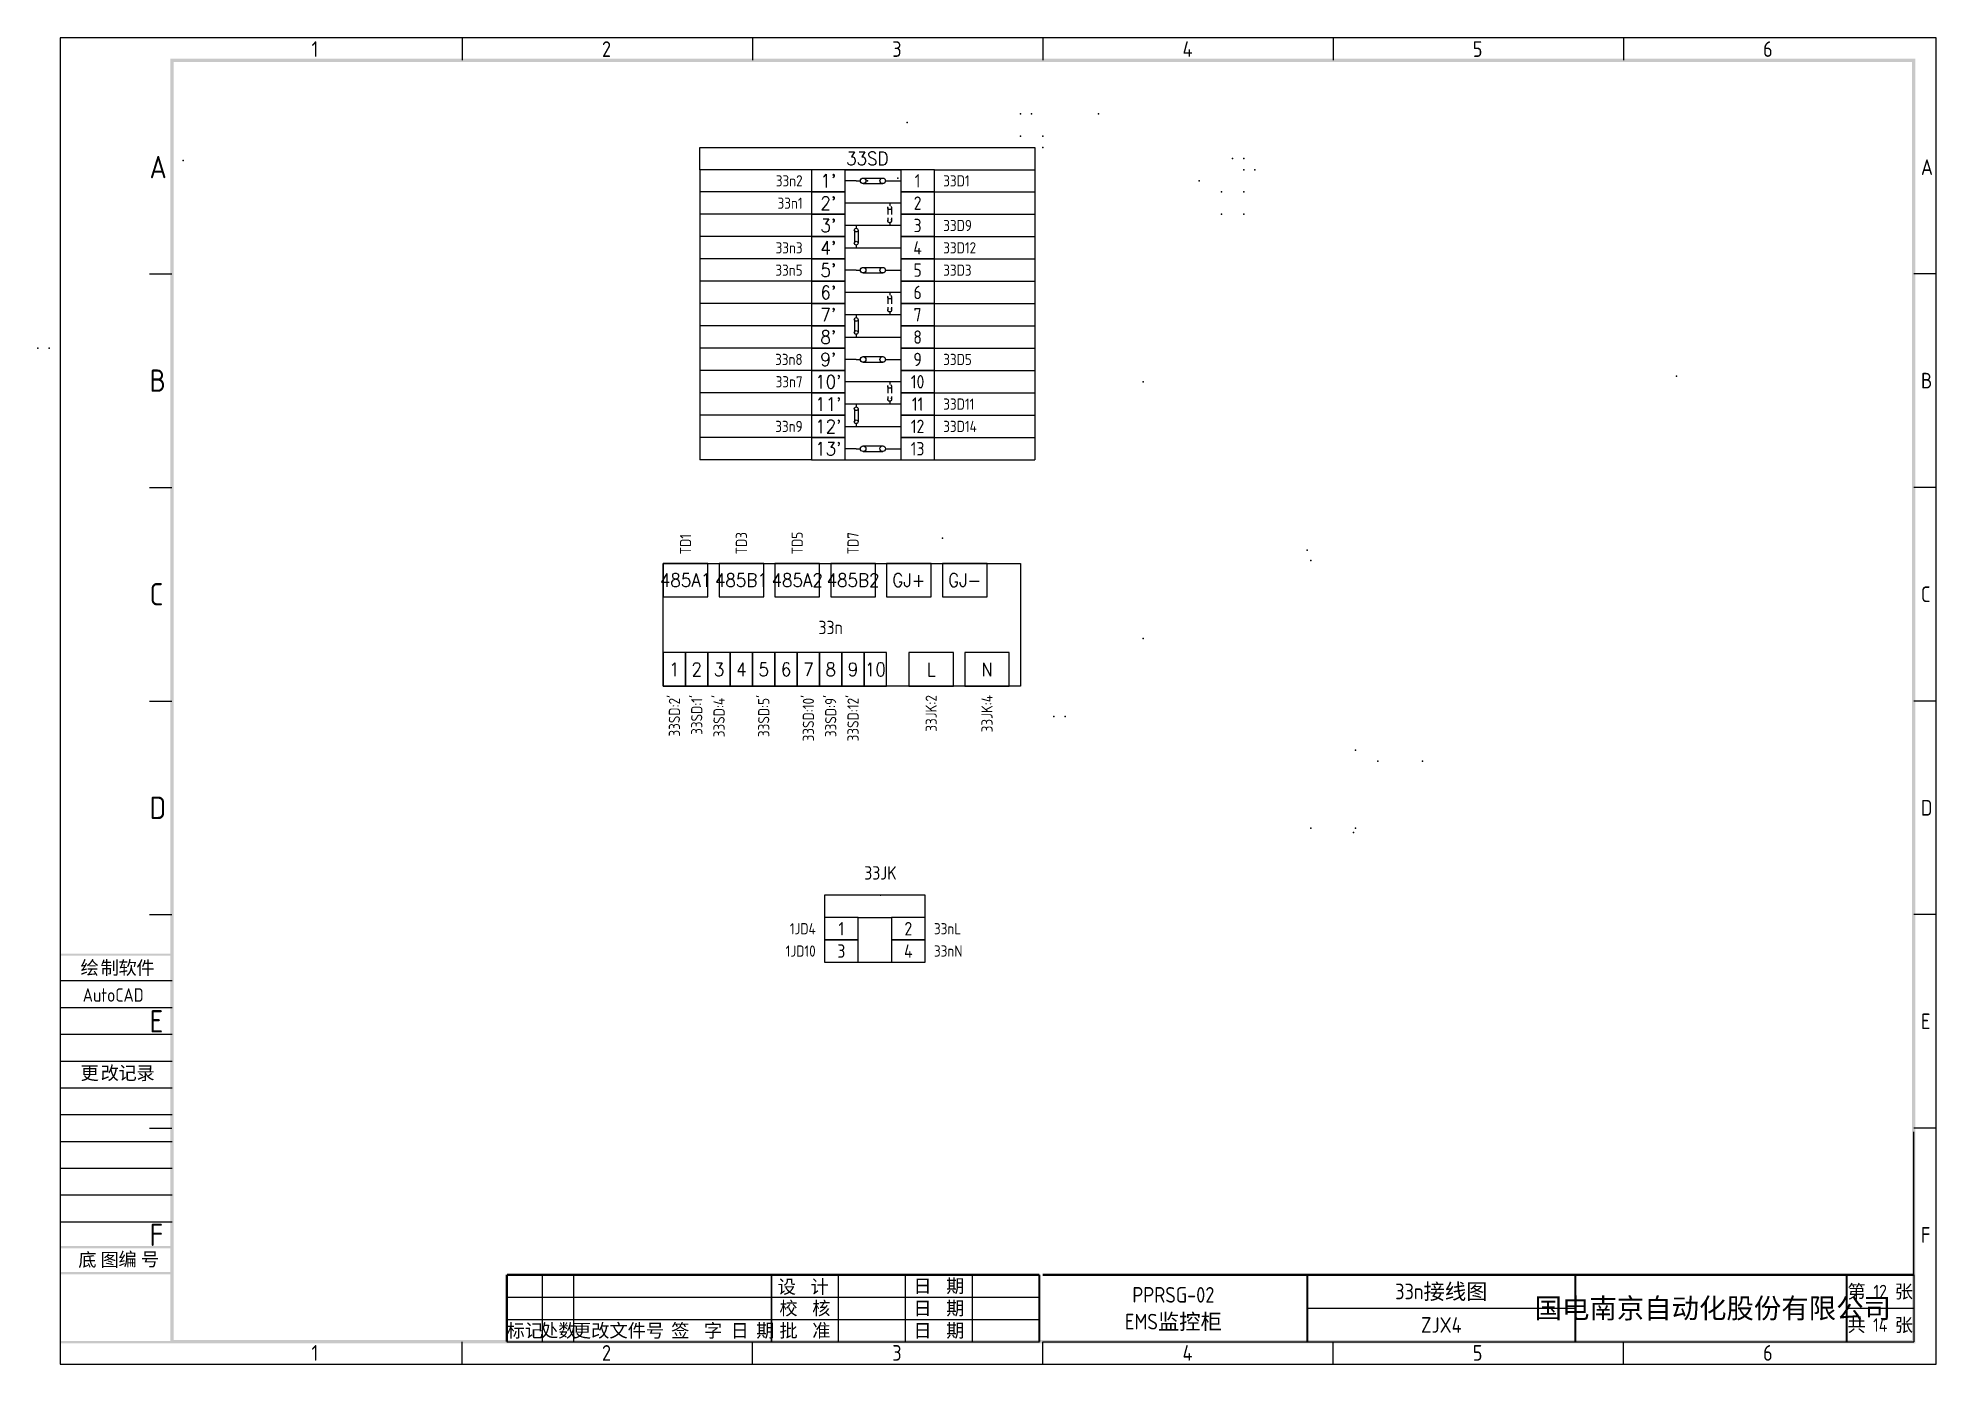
# Model space of a CAD drawing. Extents: x 0 to 4798, y 0 to 657.
# Drawn here: x 475 to 900, y 0 to 297 of the extents above; entities that cross this region are included whole.
import ezdxf
from ezdxf.enums import TextEntityAlignment as Align

# ---------------------------------------------------------------- set-up
doc = ezdxf.new("R2010")
doc.units = 0
doc.header["$MEASUREMENT"] = 0
doc.linetypes.add('DASHED2', pattern=[2.25, 1.5, -0.75])
for name, color, linetype in [('FRAME', 7, 'Continuous'), ('JXBZ', 7, 'Continuous'), ('YJBT', 7, 'Continuous'), ('YJCLB', 7, 'Continuous'), ('表格', 7, 'Continuous')]:
    doc.layers.add(name, color=color, linetype=linetype)
doc.styles.add('textstyle3', font='')
doc.styles.add('textstyle4', font='')
doc.styles.add('textstyle7', font='Standard')
doc.styles.get('textstyle3').set_extended_font_data('gbenor')
doc.styles.get('textstyle4').set_extended_font_data('gbenor')

msp = doc.modelspace()

# ---------------------------------------------------------------- texts
at = {"linetype": 'Continuous'}
for s, style, p in [("1'", 'textstyle7', (651.96, 265)), ('1', 'textstyle3', (671.96, 265)), ("2'", 'textstyle7', (651.96, 260)), ('2', 'textstyle3', (671.96, 260)), ("3'", 'textstyle7', (651.96, 255)), ('3', 'textstyle3', (671.96, 255)), ("4'", 'textstyle7', (651.96, 250)), ('4', 'textstyle3', (671.96, 250)), ("5'", 'textstyle7', (651.96, 245)), ('5', 'textstyle3', (671.96, 245)), ("6'", 'textstyle7', (651.96, 240)), ('6', 'textstyle3', (671.96, 240)), ("7'", 'textstyle7', (651.96, 235)), ('7', 'textstyle3', (671.96, 235)), ("8'", 'textstyle7', (651.96, 230)), ('8', 'textstyle3', (671.96, 230)), ("9'", 'textstyle7', (651.96, 225)), ('9', 'textstyle3', (671.96, 225)), ("10'", 'textstyle7', (651.96, 220)), ('10', 'textstyle3', (671.96, 220)), ("11'", 'textstyle7', (651.96, 215)), ('11', 'textstyle3', (671.96, 215)), ("12'", 'textstyle7', (651.96, 210)), ('12', 'textstyle3', (671.96, 210)), ("13'", 'textstyle7', (651.96, 205)), ('13', 'textstyle3', (671.96, 205)), ('485A1', 'textstyle7', (620, 175.58)), ('485B1', 'textstyle7', (632.5, 175.58)), ('485A2', 'textstyle7', (645, 175.58)), ('485B2', 'textstyle7', (657.5, 175.58)), ('GJ+', 'textstyle7', (670, 175.58)), ('GJ-', 'textstyle7', (682.5, 175.58)), ('1', 'textstyle7', (617.5, 155.58)), ('2', 'textstyle7', (622.5, 155.58)), ('3', 'textstyle7', (627.5, 155.58)), ('4', 'textstyle7', (632.5, 155.58)), ('5', 'textstyle7', (637.5, 155.58)), ('6', 'textstyle7', (642.5, 155.58)), ('7', 'textstyle7', (647.5, 155.58)), ('8', 'textstyle7', (652.5, 155.58)), ('9', 'textstyle7', (657.5, 155.58)), ('10', 'textstyle7', (662.5, 155.58)), ('L', 'textstyle7', (675, 155.58)), ('N', 'textstyle7', (687.5, 155.58)), ('1', 'textstyle3', (654.89, 97.5)), ('2', 'textstyle3', (669.89, 97.5)), ('3', 'textstyle3', (654.89, 92.5)), ('4', 'textstyle3', (669.89, 92.5))]:
    msp.add_text(s, height=3, dxfattribs=dict(at, style=style)).set_placement(p, align=Align.MIDDLE)
at = {"char_height": 3, "attachment_point": 1, "style": 'textstyle4'}
for s, insert, width in [('绘', (484.53, 90.26), 17.5), ('制 ', (489.03, 90.26), 17.5), ('软', (493.03, 90.26), 17.5), ('件', (497.03, 90.26), 17.5), ('AutoCAD', (485.02, 84.15), 0.8), ('更', (484.53, 66.69), 17.5), ('改', (489.03, 66.69), 17.5), ('记', (493.03, 66.69), 17.5), ('录', (497.03, 66.69), 17.5), ('底', (484.03, 24.86), 17.5), ('图', (489.03, 24.86), 17.5), ('编', (493.03, 24.97), 17.5), ('号', (498.03, 24.97), 17.5)]:
    msp.add_mtext(s, dxfattribs=dict(at, insert=insert, width=width))
at = {"layer": 'FRAME', "style": 'textstyle3'}
for s, p in [('设  计', (646.34, 17.31)), ('日  期', (676.73, 17.5)), ('校  核', (646.73, 12.5)), ('日  期', (676.73, 12.5)), ('标记', (584, 7.5)), ('处数', (591.5, 7.5)), ('更改文件号', (605, 7.5)), ('签  字', (622.5, 7.5)), ('日 期', (635, 7.5)), ('批  准', (646.73, 7.5)), ('日  期', (676.73, 7.5))]:
    msp.add_text(s, height=3, dxfattribs=at).set_placement(p, align=Align.MIDDLE_CENTER)
at = {"layer": 'JXBZ', "style": 'textstyle3'}
for s, p in [('33n2', (646.21, 265)), ('33n1', (646.21, 260)), ('33n3', (646.21, 250)), ('33n5', (646.21, 245)), ('33n8', (646.21, 225)), ('33n7', (646.21, 220)), ('33n9', (646.21, 210)), ('1JD4', (649.14, 97.5)), ('1JD10', (649.14, 92.5))]:
    msp.add_text(s, height=2.5, dxfattribs=at).set_placement(p, align=Align.MIDDLE_RIGHT)
for s, p in [('33D1', (677.71, 265)), ('33D9', (677.71, 255)), ('33D12', (677.71, 250)), ('33D3', (677.71, 245)), ('33D5', (677.71, 225)), ('33D11', (677.71, 215)), ('33D14', (677.71, 210)), ('33nL', (675.64, 97.5)), ('33nN', (675.64, 92.5))]:
    msp.add_text(s, height=2.5, dxfattribs=at).set_placement(p, align=Align.MIDDLE_LEFT)
for s, p in [('TD1', (620, 181.33)), ('TD3', (632.5, 181.33)), ('TD5', (645, 181.33)), ('TD7', (657.5, 181.33))]:
    msp.add_text(s, height=2.5, rotation=90, dxfattribs=at).set_placement(p, align=Align.MIDDLE_LEFT)
for s, p in [("33SD:2'", (617.5, 149.83)), ("33SD:1'", (622.5, 149.83)), ("33SD:4'", (627.5, 149.83)), ("33SD:5'", (637.5, 149.83)), ("33SD:10'", (647.5, 149.83)), ("33SD:9'", (652.5, 149.83)), ("33SD:12'", (657.5, 149.83)), ('33JK:2', (675, 149.83)), ('33JK:4', (687.5, 149.83))]:
    msp.add_text(s, height=2.5, rotation=90, dxfattribs=at).set_placement(p, align=Align.MIDDLE_RIGHT)
at = {"layer": 'YJBT'}
for s, style, p in [('33SD', 'textstyle7', (660.71, 270)), ('33n', 'textstyle3', (652.5, 164.97)), ('33JK', 'textstyle3', (663.64, 110))]:
    msp.add_text(s, height=3, dxfattribs=dict(at, style=style)).set_placement(p, align=Align.MIDDLE)
at = {"layer": '表格', "style": 'textstyle3'}
for s, height, p in [('PPRSG-02', 3.5, (729.23, 15.5)), ('33n接线图', 3.5, (789.23, 16.25)), ('第    张', 3, (887.5, 16.25)), ('12', 3, (887.5, 16.25)), ('国电南京自动化股份有限公司', 4.5, (850, 12.5)), ('EMS监控柜', 3.5, (729.23, 9.5)), ('ZJX4', 3.5, (789.23, 8.75)), ('共    张', 3, (887.5, 8.75)), ('14', 3, (887.5, 8.75))]:
    msp.add_text(s, height=height, dxfattribs=at).set_placement(p, align=Align.MIDDLE_CENTER)

# ---------------------------------------------------------------- blocks, each defined once
blk = doc.blocks.new('A3')
at = {"layer": 'FRAME'}
for p, q in [((420, 297), (0, 297)), ((0, 297), (0, 0)), ((90, 297), (90, 292)), ((155, 297), (155, 292)), ((220, 297), (220, 292)), ((285, 297), (285, 292)), ((350, 297), (350, 292)), ((420, 0), (420, 297)), ((20, 244.17), (25, 244.17)), ((420, 244.17), (415, 244.17)), ((20, 196.33), (25, 196.33)), ((420, 196.33), (415, 196.33)), ((20, 148.5), (25, 148.5)), ((420, 148.5), (415, 148.5)), ((20, 100.67), (25, 100.67)), ((420, 100.67), (415, 100.67)), ((20, 52.83), (25, 52.83)), ((420, 52.83), (415, 52.83)), ((90, 0), (90, 5)), ((155, 0), (155, 5)), ((220, 0), (220, 5)), ((285, 0), (285, 5)), ((350, 0), (350, 5)), ((0, 0), (420, 0))]:
    blk.add_line(p, q, dxfattribs=at)
at = {"layer": 'FRAME', "linetype": 'Continuous'}
for points in [[(415.35, 291.65), (415.35, 292.35), (24.65, 291.65)], [(24.65, 292.35), (24.65, 291.65), (415.35, 292.35)], [(25.35, 292.35), (24.65, 292.35), (25.35, 4.65)], [(24.65, 4.65), (25.35, 4.65), (24.65, 292.35)], [(414.65, 4.65), (415.35, 4.65), (414.65, 292.35)], [(415.35, 292.35), (414.65, 292.35), (415.35, 4.65)], [(24.65, 5.35), (24.65, 4.65), (415.35, 5.35)], [(415.35, 4.65), (415.35, 5.35), (24.65, 4.65)]]:
    blk.add_solid(points, dxfattribs=at)
at = {"layer": 'FRAME', "style": 'textstyle3'}
for s, height, p in [('1', 3.5, (56.27, 292.75)), ('2', 3.5, (121.28, 292.75)), ('3', 3.5, (186.28, 292.75)), ('4', 3.5, (251.28, 292.75)), ('5', 3.5, (316.27, 292.75)), ('6', 3.5, (381.27, 292.75)), ('A', 5, (20, 265.58)), ('A', 3.5, (416.62, 266.33)), ('B', 5, (20, 217.75)), ('B', 3.5, (416.62, 218.5)), ('C', 5, (20, 169.92)), ('C', 3.5, (416.62, 170.67)), ('D', 5, (20, 122.08)), ('D', 3.5, (416.62, 122.83)), ('E', 5, (20, 74.25)), ('E', 3.5, (416.62, 75)), ('F', 5, (20, 26.42)), ('F', 3.5, (416.62, 27.17)), ('1', 3.5, (56.27, 0.75)), ('2', 3.5, (121.28, 0.75)), ('3', 3.5, (186.28, 0.75)), ('4', 3.5, (251.28, 0.75)), ('5', 3.5, (316.27, 0.75)), ('6', 3.5, (381.27, 0.75))]:
    blk.add_text(s, height=height, dxfattribs=at).set_placement(p)

# ---------------------------------------------------------------- linework, layer by layer
for p, q in [((623.21, 272.5), (698.21, 272.5)), ((623.21, 267.5), (623.21, 272.5)), ((698.21, 272.5), (698.21, 267.5)), ((623.21, 267.5), (623.21, 202.5)), ((648.21, 267.5), (623.21, 267.5)), ((655.71, 267.5), (648.21, 267.5)), ((648.21, 267.5), (648.21, 262.5)), ((655.71, 267.5), (668.21, 267.5)), ((655.71, 262.5), (655.71, 267.5)), ((658.21, 265), (655.71, 265)), ((658.21, 265), (659.15, 265)), ((659.78, 265.62), (664.15, 265.62)), ((659.78, 264.37), (664.15, 264.37)), ((664.78, 265), (665.71, 265)), ((665.71, 265), (668.21, 265)), ((675.71, 267.5), (668.21, 267.5)), ((668.21, 267.5), (668.21, 262.5)), ((675.71, 267.5), (698.21, 267.5)), ((675.71, 262.5), (675.71, 267.5)), ((698.21, 267.5), (698.21, 202.5)), ((648.21, 262.5), (623.21, 262.5)), ((648.21, 262.5), (655.71, 262.5)), ((655.71, 262.5), (648.21, 262.5)), ((648.21, 262.5), (648.21, 257.5)), ((655.71, 257.5), (655.71, 262.5)), ((665.71, 260), (655.71, 260)), ((668.21, 260), (665.71, 260)), ((668.21, 262.5), (675.71, 262.5)), ((675.71, 262.5), (668.21, 262.5)), ((668.21, 262.5), (668.21, 257.5)), ((675.71, 262.5), (698.21, 262.5)), ((675.71, 257.5), (675.71, 262.5)), ((648.21, 257.5), (623.21, 257.5)), ((655.71, 257.5), (648.21, 257.5)), ((648.21, 257.5), (648.21, 252.5)), ((648.21, 257.5), (655.71, 257.5)), ((655.71, 252.5), (655.71, 257.5)), ((675.71, 257.5), (668.21, 257.5)), ((668.21, 257.5), (668.21, 252.5)), ((668.21, 257.5), (675.71, 257.5)), ((675.71, 257.5), (698.21, 257.5)), ((675.71, 252.5), (675.71, 257.5)), ((648.21, 252.5), (623.21, 252.5)), ((655.71, 252.5), (648.21, 252.5)), ((648.21, 252.5), (648.21, 247.5)), ((648.21, 252.5), (655.71, 252.5)), ((665.71, 255), (655.71, 255)), ((655.71, 247.5), (655.71, 252.5)), ((657.8, 253.96), (657.8, 251.04)), ((658.21, 255), (658.21, 254.37)), ((658.63, 253.96), (658.63, 251.04)), ((668.21, 255), (665.71, 255)), ((675.71, 252.5), (668.21, 252.5)), ((668.21, 252.5), (668.21, 247.5)), ((668.21, 252.5), (675.71, 252.5)), ((675.71, 252.5), (698.21, 252.5)), ((675.71, 247.5), (675.71, 252.5)), ((648.21, 247.5), (623.21, 247.5)), ((655.71, 247.5), (648.21, 247.5)), ((648.21, 247.5), (648.21, 242.5)), ((648.21, 247.5), (655.71, 247.5)), ((655.71, 250), (658.21, 250)), ((655.71, 242.5), (655.71, 247.5)), ((658.21, 250.62), (658.21, 250)), ((658.21, 250), (668.21, 250)), ((668.21, 247.5), (675.71, 247.5)), ((675.71, 247.5), (668.21, 247.5)), ((668.21, 247.5), (668.21, 242.5)), ((675.71, 247.5), (698.21, 247.5)), ((675.71, 242.5), (675.71, 247.5)), ((648.21, 242.5), (623.21, 242.5)), ((648.21, 242.5), (655.71, 242.5)), ((655.71, 242.5), (648.21, 242.5)), ((648.21, 242.5), (648.21, 237.5)), ((658.21, 245), (655.71, 245)), ((655.71, 237.5), (655.71, 242.5)), ((658.21, 245), (659.15, 245)), ((659.78, 245.62), (664.15, 245.62)), ((659.78, 244.37), (664.15, 244.37)), ((664.78, 245), (665.71, 245)), ((665.71, 245), (668.21, 245)), ((675.71, 242.5), (668.21, 242.5)), ((668.21, 242.5), (668.21, 237.5)), ((668.21, 242.5), (675.71, 242.5)), ((675.71, 242.5), (698.21, 242.5)), ((675.71, 237.5), (675.71, 242.5)), ((665.71, 240), (655.71, 240)), ((668.21, 240), (665.71, 240)), ((648.21, 237.5), (623.21, 237.5)), ((648.21, 237.5), (655.71, 237.5)), ((655.71, 237.5), (648.21, 237.5)), ((648.21, 237.5), (648.21, 232.5)), ((655.71, 232.5), (655.71, 237.5)), ((665.71, 235), (655.71, 235)), ((657.8, 233.96), (657.8, 231.04)), ((658.21, 235), (658.21, 234.37)), ((658.63, 233.96), (658.63, 231.04)), ((668.21, 235), (665.71, 235)), ((668.21, 237.5), (675.71, 237.5)), ((675.71, 237.5), (668.21, 237.5)), ((668.21, 237.5), (668.21, 232.5)), ((675.71, 237.5), (698.21, 237.5)), ((675.71, 232.5), (675.71, 237.5)), ((648.21, 232.5), (623.21, 232.5)), ((655.71, 232.5), (648.21, 232.5)), ((648.21, 232.5), (648.21, 227.5)), ((648.21, 232.5), (655.71, 232.5)), ((655.71, 227.5), (655.71, 232.5)), ((655.71, 230), (658.21, 230)), ((658.21, 230.62), (658.21, 230)), ((658.21, 230), (668.21, 230)), ((675.71, 232.5), (668.21, 232.5)), ((668.21, 232.5), (668.21, 227.5)), ((668.21, 232.5), (675.71, 232.5)), ((675.71, 232.5), (698.21, 232.5)), ((675.71, 227.5), (675.71, 232.5)), ((648.21, 227.5), (623.21, 227.5)), ((655.71, 227.5), (648.21, 227.5)), ((648.21, 227.5), (648.21, 222.5)), ((648.21, 227.5), (655.71, 227.5)), ((655.71, 222.5), (655.71, 227.5)), ((659.78, 225.62), (664.15, 225.62)), ((668.21, 227.5), (675.71, 227.5)), ((675.71, 227.5), (668.21, 227.5)), ((668.21, 227.5), (668.21, 222.5)), ((675.71, 227.5), (698.21, 227.5)), ((675.71, 222.5), (675.71, 227.5)), ((648.21, 222.5), (623.21, 222.5)), ((648.21, 222.5), (655.71, 222.5)), ((655.71, 222.5), (648.21, 222.5)), ((648.21, 222.5), (648.21, 217.5)), ((658.21, 225), (655.71, 225)), ((655.71, 217.5), (655.71, 222.5)), ((658.21, 225), (659.15, 225)), ((659.78, 224.37), (664.15, 224.37)), ((664.78, 225), (665.71, 225)), ((665.71, 225), (668.21, 225)), ((675.71, 222.5), (668.21, 222.5)), ((668.21, 222.5), (668.21, 217.5)), ((668.21, 222.5), (675.71, 222.5)), ((675.71, 222.5), (698.21, 222.5)), ((675.71, 217.5), (675.71, 222.5)), ((648.21, 217.5), (623.21, 217.5)), ((655.71, 217.5), (648.21, 217.5)), ((648.21, 217.5), (648.21, 212.5)), ((648.21, 217.5), (655.71, 217.5)), ((665.71, 220), (655.71, 220)), ((655.71, 212.5), (655.71, 217.5)), ((668.21, 220), (665.71, 220)), ((668.21, 217.5), (675.71, 217.5)), ((675.71, 217.5), (668.21, 217.5)), ((668.21, 217.5), (668.21, 212.5)), ((675.71, 217.5), (698.21, 217.5)), ((675.71, 212.5), (675.71, 217.5)), ((665.71, 215), (655.71, 215)), ((657.8, 213.96), (657.8, 211.04)), ((658.21, 215), (658.21, 214.37)), ((658.63, 213.96), (658.63, 211.04)), ((668.21, 215), (665.71, 215)), ((648.21, 212.5), (623.21, 212.5)), ((648.21, 212.5), (655.71, 212.5)), ((655.71, 212.5), (648.21, 212.5)), ((648.21, 212.5), (648.21, 207.5)), ((655.71, 207.5), (655.71, 212.5)), ((655.71, 210), (658.21, 210)), ((658.21, 210.62), (658.21, 210)), ((658.21, 210), (668.21, 210)), ((668.21, 212.5), (675.71, 212.5)), ((675.71, 212.5), (668.21, 212.5)), ((668.21, 212.5), (668.21, 207.5)), ((675.71, 212.5), (698.21, 212.5)), ((675.71, 207.5), (675.71, 212.5)), ((648.21, 207.5), (623.21, 207.5)), ((655.71, 207.5), (648.21, 207.5)), ((648.21, 207.5), (648.21, 202.5)), ((648.21, 207.5), (655.71, 207.5)), ((655.71, 202.5), (655.71, 207.5)), ((658.21, 205), (655.71, 205)), ((658.21, 205), (659.15, 205)), ((659.78, 205.62), (664.15, 205.62)), ((659.78, 204.37), (664.15, 204.37)), ((664.78, 205), (665.71, 205)), ((665.71, 205), (668.21, 205)), ((675.71, 207.5), (668.21, 207.5)), ((668.21, 207.5), (668.21, 202.5)), ((668.21, 207.5), (675.71, 207.5)), ((675.71, 207.5), (698.21, 207.5)), ((675.71, 202.5), (675.71, 207.5)), ((648.21, 202.5), (623.21, 202.5)), ((648.21, 202.5), (655.71, 202.5)), ((668.21, 202.5), (675.71, 202.5)), ((675.71, 202.5), (698.21, 202.5)), ((615, 179.33), (615, 171.83)), ((625, 179.33), (615, 179.33)), ((625, 171.83), (625, 179.33)), ((627.5, 179.33), (627.5, 171.83)), ((637.5, 179.33), (627.5, 179.33)), ((637.5, 171.83), (637.5, 179.33)), ((640, 179.33), (640, 171.83)), ((650, 179.33), (640, 179.33)), ((650, 171.83), (650, 179.33)), ((652.5, 179.33), (652.5, 171.83)), ((662.5, 179.33), (652.5, 179.33)), ((662.5, 171.83), (662.5, 179.33)), ((665, 179.33), (665, 171.83)), ((675, 179.33), (665, 179.33)), ((675, 171.83), (675, 179.33)), ((677.5, 179.33), (677.5, 171.83)), ((687.5, 179.33), (677.5, 179.33)), ((687.5, 171.83), (687.5, 179.33)), ((615, 171.83), (625, 171.83)), ((627.5, 171.83), (637.5, 171.83)), ((640, 171.83), (650, 171.83)), ((652.5, 171.83), (662.5, 171.83)), ((665, 171.83), (675, 171.83)), ((677.5, 171.83), (687.5, 171.83)), ((620, 159.33), (615, 159.33)), ((615, 159.33), (615, 151.83)), ((625, 159.33), (620, 159.33)), ((620, 159.33), (620, 151.83)), ((620, 151.83), (620, 159.33)), ((625, 151.83), (625, 159.33)), ((630, 159.33), (625, 159.33)), ((625, 159.33), (625, 151.83)), ((635, 159.33), (630, 159.33)), ((630, 159.33), (630, 151.83)), ((630, 151.83), (630, 159.33)), ((635, 151.83), (635, 159.33)), ((640, 159.33), (635, 159.33)), ((635, 159.33), (635, 151.83)), ((640, 151.83), (640, 159.33)), ((645, 159.33), (640, 159.33)), ((640, 159.33), (640, 151.83)), ((650, 159.33), (645, 159.33)), ((645, 159.33), (645, 151.83)), ((645, 151.83), (645, 159.33)), ((655, 159.33), (650, 159.33)), ((650, 159.33), (650, 151.83)), ((650, 151.83), (650, 159.33)), ((655, 151.83), (655, 159.33)), ((660, 159.33), (655, 159.33)), ((655, 159.33), (655, 151.83)), ((660, 151.83), (660, 159.33)), ((665, 159.33), (660, 159.33)), ((660, 159.33), (660, 151.83)), ((665, 151.83), (665, 159.33)), ((680, 159.33), (670, 159.33)), ((670, 159.33), (670, 151.83)), ((680, 151.83), (680, 159.33)), ((692.5, 159.33), (682.5, 159.33)), ((682.5, 159.33), (682.5, 151.83)), ((692.5, 151.83), (692.5, 159.33)), ((615, 151.83), (620, 151.83)), ((620, 151.83), (625, 151.83)), ((625, 151.83), (630, 151.83)), ((630, 151.83), (635, 151.83)), ((635, 151.83), (640, 151.83)), ((640, 151.83), (645, 151.83)), ((645, 151.83), (650, 151.83)), ((650, 151.83), (655, 151.83)), ((655, 151.83), (660, 151.83)), ((660, 151.83), (665, 151.83)), ((670, 151.83), (680, 151.83)), ((682.5, 151.83), (692.5, 151.83)), ((658.64, 100), (651.14, 100)), ((651.14, 100), (651.14, 95)), ((658.64, 100), (666.14, 100)), ((658.64, 95), (658.64, 100)), ((673.64, 100), (666.14, 100)), ((666.14, 100), (666.14, 95)), ((673.64, 95), (673.64, 100)), ((651.14, 95), (658.64, 95)), ((658.64, 95), (651.14, 95)), ((651.14, 95), (651.14, 90)), ((658.64, 90), (658.64, 95)), ((673.64, 95), (666.14, 95)), ((666.14, 95), (666.14, 90)), ((666.14, 95), (673.64, 95)), ((673.64, 90), (673.64, 95)), ((651.14, 90), (658.64, 90)), ((666.14, 90), (673.64, 90)), ((480.07, 85.87), (505.02, 85.87)), ((480.07, 79.87), (505.02, 79.87)), ((480.07, 73.87), (505.02, 73.87)), ((480.07, 67.87), (505.02, 67.87)), ((480.07, 61.87), (505.02, 61.87)), ((480.07, 55.87), (505.02, 55.87)), ((480.07, 49.87), (505.02, 49.87)), ((480.07, 43.87), (505.02, 43.87)), ((480.07, 37.87), (505.02, 37.87)), ((480.07, 31.87), (505.02, 31.87))]:
    msp.add_line(p, q)
at = {"linetype": 'DASHED2'}
for p, q in [((665.71, 260), (665.71, 259.37)), ((665.3, 258.96), (665.3, 256.04)), ((665.71, 255.62), (665.71, 255)), ((666.13, 258.96), (666.13, 256.04)), ((665.3, 238.96), (665.3, 236.04)), ((665.71, 240), (665.71, 239.37)), ((666.13, 238.96), (666.13, 236.04)), ((665.71, 235.62), (665.71, 235)), ((665.3, 218.96), (665.3, 216.04)), ((665.71, 220), (665.71, 219.37)), ((666.13, 218.96), (666.13, 216.04)), ((665.71, 215.62), (665.71, 215))]:
    msp.add_line(p, q, dxfattribs=at)
for points in [[(648.21, 202.5), (675.71, 202.5), (675.71, 267.5), (648.21, 267.5), (648.21, 202.5)], [(651.14, 90), (673.64, 90), (673.64, 105), (651.14, 105), (651.14, 90)]]:
    msp.add_lwpolyline(points)
msp.add_lwpolyline([(615, 179.33), (695, 179.33), (695, 151.83), (615, 151.83)], close=True)
for centre, radius in [((659.78, 265), 0.625), ((664.15, 265), 0.625), ((658.21, 253.96), 0.417), ((658.21, 251.04), 0.417), ((659.78, 245), 0.625), ((664.15, 245), 0.625), ((658.21, 233.96), 0.417), ((658.21, 231.04), 0.417), ((659.78, 225), 0.625), ((664.15, 225), 0.625), ((658.21, 213.96), 0.417), ((658.21, 211.04), 0.417), ((659.78, 205), 0.625), ((664.15, 205), 0.625)]:
    msp.add_circle(centre, radius)
for centre in [(665.71, 258.96), (665.71, 256.04), (665.71, 238.96), (665.71, 236.04), (665.71, 218.96), (665.71, 216.04)]:
    msp.add_circle(centre, 0.417, dxfattribs=at)
for p in [(669.66, 278.04), (695, 280), (695, 280), (697.5, 280), (712.5, 280), (695, 275), (695, 275), (695, 275), (700, 275), (700, 275), (700, 272.5), (507.5, 269.58), (742.5, 270), (745, 270), (660.71, 265), (667.5, 265.56), (735, 265), (735, 265), (745, 267.5), (745, 267.5), (747.5, 267.5), (740, 262.5), (740, 262.5), (745, 262.5), (740, 257.5), (745, 257.5), (475, 227.5), (477.5, 227.5), (841.89, 221.25), (722.5, 220), (677.5, 185), (759.19, 182.27), (760, 180), (652.5, 165), (722.5, 162.5), (702.5, 145), (705, 145), (770, 137.5), (775, 135), (775, 135), (785, 135), (785, 135), (785, 135), (785, 135), (760, 120), (760, 120), (760, 120), (769.6, 119.06), (770, 120), (663.64, 105)]:
    msp.add_point(p)
for points in [[(480, 91.94), (480, 91.44), (505, 91.94), (505, 91.44)], [(480, 26.41), (480, 25.91), (505, 26.41), (505, 25.91)], [(505, 20.13), (505, 20.63), (480, 20.13), (480, 20.63)], [(505.06, 4.67), (505.06, 5.17), (480.06, 4.67), (480.06, 5.17)], [(505.56, 4.67), (505.56, 5.17), (480.56, 4.67), (480.56, 5.17)]]:
    msp.add_trace(points)
at = {"layer": 'FRAME'}
for p, q in [((588, 5), (588, 20)), ((595, 5), (595, 20)), ((654.23, 5), (654.23, 20)), ((669.23, 5), (669.23, 20)), ((684.23, 5), (684.23, 20)), ((580, 15), (640, 15)), ((639.23, 15), (699.23, 15)), ((580, 10), (640, 10)), ((639.23, 10), (699.23, 10)), ((580, 5), (640, 5)), ((639.23, 5), (699.23, 5))]:
    msp.add_line(p, q, dxfattribs=at)
for points, const_width in [([(580, 20), (640, 20)], 0.5), ([(580, 20), (580, 5)], 0.5), ([(639.23, 20), (699.23, 20)], 0.5), ([(639.23, 20), (639.23, 5)], 0.4), ([(699.23, 20), (699.23, 5)], 0.4)]:
    msp.add_lwpolyline(points, dxfattribs=dict(at, const_width=const_width))
at = {"layer": 'YJCLB'}
for p, q in [((895, 20), (895, 52)), ((715, 20), (895, 20))]:
    msp.add_line(p, q, dxfattribs=at)
at = {"layer": '表格'}
for p, q in [((895, 20), (895, 5)), ((759.23, 12.5), (819.23, 12.5)), ((880, 12.5), (895, 12.5)), ((700, 5), (880, 5)), ((880, 5), (895, 5))]:
    msp.add_line(p, q, dxfattribs=at)
for points, const_width in [([(700, 20), (880, 20)], 0.5), ([(759.23, 20), (759.23, 5)], 0.4), ([(819.23, 20), (819.23, 5)], 0.4), ([(880, 20), (895, 20)], 0.5), ([(880, 20), (880, 5)], 0.4)]:
    msp.add_lwpolyline(points, dxfattribs=dict(at, const_width=const_width))

# ---------------------------------------------------------------- block references
msp.add_blockref('A3', (480, 0))

msp.set_redraw_order([(e.dxf.handle, doc.entitydb.next_handle()) for e in msp.query("TEXT MTEXT ATTDEF DIMENSION ARC_DIMENSION")])  # texts and dimensions are drawn at this point

doc.saveas('drawing.dxf')
